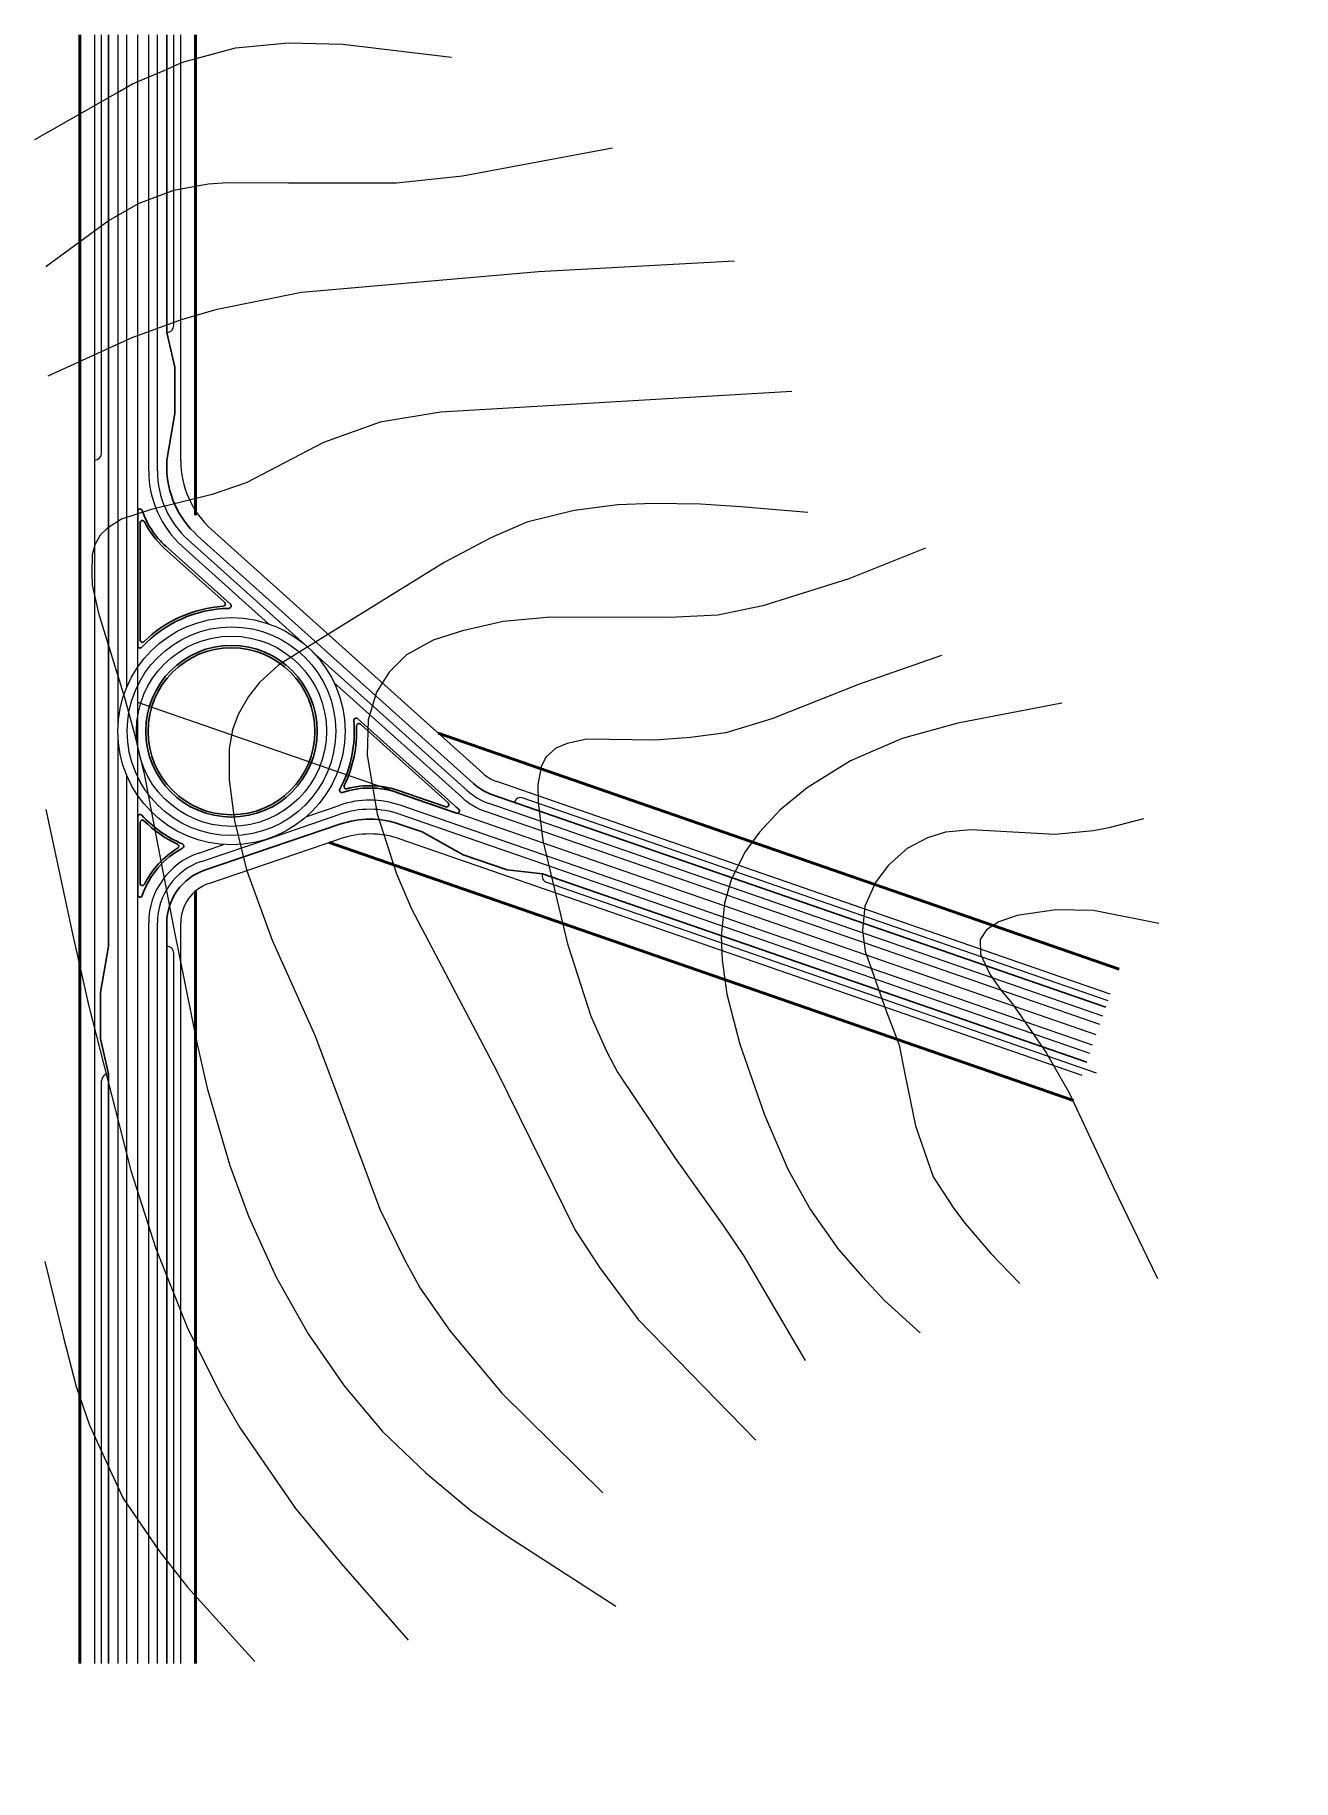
# Model space of a CAD drawing. Header units: millimetres. Extents: x -492806 to 8131902, y -181351 to 2373952.
# Drawn here: x -492806 to 50000, y -50000 to 702405 of the extents above; entities that cross this region are included whole.
import ezdxf

# ---------------------------------------------------------------- set-up
doc = ezdxf.new("R2010")
doc.units = ezdxf.units.MM
doc.header["$LTSCALE"] = 50
for name, color, linetype, lineweight in [('cherwona', 7, 'Continuous', 50), ('dorogi', 7, 'Continuous', 30), ('osi', 13, 'Continuous', 15), ('rel', 82, 'Continuous', 15), ('smuga', 142, 'Continuous', 15), ('trotuar', 212, 'Continuous', 15)]:
    doc.layers.add(name, color=color, linetype=linetype, lineweight=lineweight)

msp = doc.modelspace()

# ---------------------------------------------------------------- linework, layer by layer
at = {"layer": 'cherwona'}
for p, q in [((-473447.224, 223.848), (-473447.224, 702405.41)), ((-423447.224, 495297.109), (-423447.224, 702405.41)), ((-25103.561, 299650.845), (-318880.317, 401421.158)), ((-44774.349, 242966.984), (-365864.125, 354199.089)), ((-423447.224, 223.848), (-423447.224, 333342.892))]:
    msp.add_line(p, q, dxfattribs=at)
at = {"layer": 'dorogi'}
for p, q in [((-460997.224, 309537.187), (-460997.224, 702405.41)), ((-435897.224, 702405.41), (-435897.224, 574117.55)), ((-435897.224, 574117.55), (-435897.224, 574117.55)), ((-432397.224, 559117.55), (-435897.224, 574117.55)), ((-432397.224, 559117.55), (-432397.224, 539117.55)), ((-432397.224, 539117.55), (-435897.224, 519117.55)), ((-466997.224, 519117.55), (-466997.224, 519117.55)), ((-435897.224, 519117.55), (-435897.224, 516255.231)), ((-448447.224, 439062.129), (-448447.224, 497026.231)), ((-447447.224, 441514.857), (-447447.224, 492017.842)), ((-436314.202, 481919.872), (-408467.446, 456920.177)), ((-422618.951, 486490.33), (-303611.981, 379650.674)), ((-436982.246, 481175.749), (-410958.105, 457812.326)), ((-353531.374, 407600.788), (-311995.923, 370311.936)), ((-352376.801, 405220.395), (-314555.567, 371266.016)), ((-335973.614, 376651.818), (-315550.945, 369576.986)), ((-336300.95, 375706.91), (-310968.248, 366931.141)), ((-30830.893, 283167.512), (-295435, 374831.819)), ((-285985.918, 371558.462), (-285985.918, 371558.462)), ((-448447.224, 365313.977), (-448447.224, 331628.506)), ((-447447.224, 362861.249), (-447447.224, 336636.894)), ((-419622.377, 342259.907), (-361189.094, 362125.751)), ((-330959.93, 360574.957), (-335220.422, 362050.879)), ((-325771.343, 358777.523), (-335220.415, 362050.876)), ((-308018.853, 348923.631), (-289120.69, 342376.919)), ((-289120.69, 342376.919), (-273801.393, 340774.063)), ((-39047.017, 259450.317), (-273801.393, 340774.063)), ((-435897.224, 223.848), (-435897.224, 319537.187)), ((-464497.224, 289537.187), (-460997.224, 309537.187)), ((-435897.224, 309537.187), (-435897.224, 309537.187)), ((-464497.224, 289537.187), (-464497.224, 269537.187)), ((-464497.224, 269537.187), (-460997.224, 254537.187)), ((-460997.224, 223.848), (-460997.224, 254537.187)), ((-460997.224, 254537.187), (-460997.224, 254537.187))]:
    msp.add_line(p, q, dxfattribs=at)
msp.add_lwpolyline([(-325771.341, 358777.522), (-308018.853, 348923.631)], dxfattribs=at)
for radius in [37000, 36000]:
    msp.add_circle((-407997.224, 402188.053), radius, dxfattribs=at)
for centre, radius, start, end in [((-395897.224, 516255.231), 40000, 180, 228.083784988), ((-447447.224, 497026.231), 1000, 18.784272895, 180), ((-411897.224, 509117.55), 36550, 198.784272895, 228.083784989), ((-446447.224, 492017.842), 1000, 26.332023488, 180), ((-411897.224, 509117.55), 37550, 206.332023488, 228.083784989), ((-407997.224, 402188.053), 53000, 91.207825772, 136.932988473), ((-407997.224, 402188.053), 54000, 93.783148585, 134.354112939), ((-411626.148, 457068.203), 1000, 273.783148585, 48.083784988), ((-409135.489, 456176.055), 1000, 271.207825772, 48.083784988), ((-447447.224, 439062.129), 1000, 180, 316.932988473), ((-446447.224, 441514.857), 1000, 180, 314.354112939), ((-407997.224, 402188.053), 53000, 331.848618173, 4.959744204), ((-354199.417, 406856.666), 1000, 48.083784988, 184.959744204), ((-407997.224, 402188.053), 54000, 334.322940338, 2.38442139), ((-353044.845, 404476.272), 1000, 48.083784988, 182.38442139), ((-360385.202, 376710.703), 1000, 151.848618173, 288.830722786), ((-348265.066, 341170.518), 36550, 70.892861927, 108.830722786), ((-358428.443, 378356.648), 1000, 154.322940338, 285.286240463), ((-348265.066, 341170.518), 37550, 70.892861927, 105.286240463), ((-287578.945, 397509.614), 24000, 228.083784989, 250.892861927), ((-315223.61, 370521.894), 1000, 250.892861927, 48.083784988), ((-287578.945, 397509.614), 36550, 228.083784989, 232.108589033), ((-447447.224, 365313.977), 1000, 43.067011527, 180), ((-446447.224, 362861.249), 1000, 45.645887061, 180), ((-407997.224, 402188.053), 53000, 223.067011527, 246.472438525), ((-407997.224, 402188.053), 54000, 225.645887061, 244.413141585), ((-348313.84, 324254.551), 40000, 70.892861927, 108.776739658), ((-310640.912, 367876.049), 1000, 250.892861927, 52.108589033), ((-411897.224, 319537.187), 36550, 118.047727281, 161.215727105), ((-411897.224, 319537.187), 37550, 120.997609177, 153.667976512), ((-431750.563, 352581.814), 1000, 300.997609177, 64.413141585), ((-429553.493, 352677.173), 1000, 298.047727281, 66.472438525), ((-411897.224, 319537.187), 24000, 108.776739659, 180), ((-447447.224, 331628.506), 1000, 180, 341.215727105), ((-446447.224, 336636.894), 1000, 180, 333.667976512), ((0, 0), 50000, 0, 0), ((0, 0), 8000, 0, 0), ((0, 0), 8000, 0, 0)]:
    msp.add_arc(centre, radius, start, end, dxfattribs=at)
at = {"layer": 'osi'}
for p, q in [((-448447.224, 223.848), (-448447.224, 702405.41)), ((-34938.955, 271308.915), (-448447.224, 414556.687))]:
    msp.add_line(p, q, dxfattribs=at)
at = {"layer": 'rel'}
for points in [[(-492806.02, 657253.448), (-457125.012, 677621.582), (-450626.927, 681330.172), (-435975.532, 687538.107), (-431433.123, 689668.269), (-428553.674, 690798.652), (-414793.213, 694473.42), (-406249.219, 696764.71), (-383499.293, 699011.924), (-359963.376, 698480.489), (-313064.872, 692860.062)], [(-488011.253, 602573.062), (-461157.371, 622255.018), (-447787.468, 629842.934), (-432830.032, 635485.751), (-418028.78, 638161.12), (-409521.298, 638786.358), (-383459.868, 638680.739), (-336786.506, 638614.11), (-308285.452, 641583.692), (-243639.77, 653649.694)], [(-487128.868, 555476.102), (-450843.873, 571899.123), (-429530.963, 579705.39), (-414167.151, 584151.55), (-377799.06, 591466.059), (-275533.681, 600417.124), (-190917.358, 605002.867)], [(-166310.058, 548651.648), (-317806.869, 539822.706), (-343824.023, 535447.343), (-368226.012, 526737.91), (-401726.311, 509244.561), (-416304.808, 504288.64), (-443103.925, 497720.205), (-455408.513, 493580.882), (-461290.239, 489847.878), (-464621.173, 486724.356), (-466948.771, 482534.233), (-468159.507, 478318.567), (-468277.09, 470361.915), (-468149.977, 465287.519), (-465360.336, 453050.434), (-454112.475, 416675.155), (-449988.909, 401574.808), (-445563.072, 383170.045), (-441699.284, 362690.915), (-433056.312, 317706.777), (-422807.611, 267249.535), (-418435.596, 248356.913), (-408673.627, 214933.907), (-400713.947, 193082.345), (-388785.432, 166827.159), (-374839.411, 142465.337), (-359309.736, 120032.797), (-342817.193, 100253.609), (-324208.284, 82404.012), (-304543.511, 66158.845), (-289174.015, 55339.538), (-242152.472, 24968.085)], [(-159328.993, 496554.745), (-188224.081, 498934.878), (-205715.894, 500159.908), (-226001.21, 500418.019), (-241375.604, 499807.459), (-260157.442, 497365.945), (-280569.714, 492327.097), (-296141.436, 485550.773), (-316217.994, 474933.634), (-387626.1, 430759.754), (-395911.714, 423256.455), (-400638.214, 417176.886), (-405078.261, 409452.256), (-407520.521, 402828.511), (-408952.796, 394817.784), (-409049.905, 381284.128), (-406736.368, 363603.321), (-401445.118, 342378.359), (-390485.633, 312059.176), (-372086.918, 271124.49), (-362855.339, 246663.859), (-343999.943, 196199.685), (-333250.244, 174164.913), (-326607.225, 162032.819), (-313708.825, 143615.646), (-291248.296, 116635.972), (-247844.83, 73892.894)], [(-108646.429, 481090.478), (-141724.582, 467838.293), (-178718.146, 456226.238), (-198186.863, 452256.334), (-219061.799, 451200.691), (-270227.719, 451320.485), (-290746.145, 449454.263), (-308318.087, 445495.609), (-321001.59, 441404.998), (-332515.533, 435145.335), (-339914.247, 427623.891), (-345463.281, 419046.806), (-348976.8, 407119.715), (-349473.62, 391902.913), (-345080.307, 366641.896), (-336804.585, 340703.864), (-330371.18, 325586.992), (-293506.354, 255571.538), (-259716.328, 187033.964), (-249136.049, 170803.536), (-232569.108, 148591.858), (-181744.476, 96494.75)], [(-101618.27, 434890.959), (-137486, 422361.721), (-174889.174, 407525.685), (-194687.797, 401576.4), (-209945.62, 399459.899), (-225426.701, 398276.882), (-254638.805, 398768.661), (-263129.023, 396939.723), (-268026.796, 394871.341), (-272410.634, 390991.772), (-274409.44, 386814.659), (-275796.732, 379166.365), (-275704.121, 371452.054), (-273651.358, 355145.516), (-263005.113, 310467.882), (-252941.681, 279303.184), (-246144.48, 264298.595), (-241517.618, 255193.928), (-216527.83, 218135.052), (-195910.426, 189145.354), (-187136.478, 176102.105), (-160465.927, 130897.358)], [(-49755.187, 414312.086), (-94669.925, 405726.624), (-118721.778, 399107.752), (-141001.112, 389381.21), (-159652.209, 377728.08), (-171366.243, 368189.018), (-180259.973, 358639.238), (-186482.799, 350017.628), (-192373.608, 338067.956), (-195360.498, 328134.625), (-196784.42, 313639.189), (-196250.027, 303481.117), (-194251.785, 288780.822), (-188669.521, 267227.831), (-178011.288, 236843.893), (-167951.538, 213330.21), (-158175.187, 195916.517), (-146086.948, 178745.618), (-135877.578, 167088.228), (-126261.407, 156832.911), (-110940.725, 142833.585)], [(-488098.408, 368451.722), (-476597.842, 314791.604), (-469737.556, 284288.234), (-451391.627, 212753.606), (-440618.488, 179251.852), (-426887.01, 144595.733), (-412277.379, 115629.623), (-404561.94, 102212.152), (-380377.187, 67030.794), (-360708.552, 43377.668), (-331807.701, 10303.384)], [(-14573.079, 364486.929), (-29558.604, 360493.082), (-36068.833, 359279.053), (-52863.145, 357730.742), (-88989.609, 359726.422), (-99970.478, 358643.213), (-107737.447, 356259.731), (-116441.574, 351683.741), (-124738.853, 344356.27), (-130140.597, 337052.622), (-134750.684, 326750.465), (-135782.407, 316356.414), (-134563.954, 307338.893), (-125434.791, 281253.982), (-121827.955, 271940.7), (-120007.682, 266911.642), (-117541.038, 254484.624), (-112896.214, 232007.37), (-105291.497, 210032.377), (-96315.707, 196391.365), (-91411.56, 189977.277), (-80348.192, 176971.024), (-67865.792, 164064.611)], [(-7933.711, 319365.422), (-36048.563, 324887.191), (-52312.196, 325221.034), (-69085.446, 322785.011), (-77003.041, 320077.008), (-82277.302, 316565.216), (-84964.652, 312385.206), (-84913.405, 306056.704), (-80847.564, 297400.538), (-75882.662, 290349.877), (-71154.373, 284790.886), (-56371.145, 263460.523), (-46666.516, 246239.987), (-27563.895, 205839.932), (-8575.371, 166278.753)], [(-488554.21, 173650.628), (-480427.104, 140842.747), (-474950.373, 119726.814), (-469245.799, 103047.195), (-454848.505, 71711.737), (-439310.673, 48986.357), (-426948.212, 33212.028), (-397874.707, 1194.631)]]:
    msp.add_lwpolyline(points, dxfattribs=at)
at = {"layer": 'smuga'}
for p, q in [((-456947.224, 404401.082), (-456947.224, 702405.41)), ((-453197.224, 421107.884), (-453197.224, 702405.41)), ((-443697.224, 514448.505), (-443697.224, 702405.41)), ((-439947.224, 514448.505), (-439947.224, 702405.41)), ((-429174.113, 481893.145), (-391969.982, 448492.777)), ((-426668.951, 484683.605), (-377489.397, 440532.185)), ((-373152.69, 436638.864), (-306317.556, 376636.977)), ((-363682.428, 423097.352), (-308822.718, 373846.518)), ((-456947.224, 223.848), (-456947.224, 399975.023)), ((-453197.224, 223.848), (-453197.224, 383268.222)), ((-375529.162, 365488.94), (-361165.317, 370372.285)), ((-36493.799, 266820.601), (-335196.638, 370297.41)), ((-32156.602, 279340.634), (-296760.712, 371004.942)), ((-391991.742, 355875.803), (-361221.903, 366385.973)), ((-37721.308, 263277.195), (-335198.982, 366329.582)), ((-33384.111, 275797.228), (-297988.222, 367461.537)), ((-420925.997, 346094.366), (-391991.742, 355875.803)), ((-422133.052, 349644.791), (-411369.24, 353304.216)), ((-443697.224, 223.848), (-443697.224, 319537.187)), ((-439947.224, 223.848), (-439947.224, 319537.187))]:
    msp.add_line(p, q, dxfattribs=at)
for radius in [49000, 45000, 41000]:
    msp.add_circle((-407997.224, 402188.053), radius, dxfattribs=at)
for centre, radius, start, end in [((-399947.224, 514448.505), 43750, 180, 228.083784988), ((-399947.224, 514448.505), 40000, 180, 228.083784988), ((-287578.945, 397509.614), 28050, 228.083784989, 250.892861927), ((-348290.063, 332501.085), 40000, 70.892861927, 108.776739658), ((-287578.945, 397509.614), 31800, 228.083784989, 250.892861927), ((-348292.407, 328533.257), 40000, 70.892861927, 108.858822256), ((-411897.224, 319537.187), 31800, 108.776739659, 180), ((-411897.224, 319537.187), 28050, 108.776739659, 180)]:
    msp.add_arc(centre, radius, start, end, dxfattribs=at)
at = {"layer": 'trotuar'}
for p, q in [((-466997.224, 223.848), (-466997.224, 702405.41)), ((-463997.224, 522117.55), (-463997.224, 702405.41)), ((-432897.224, 577117.55), (-432897.224, 702405.41)), ((-429897.224, 518931.861), (-429897.224, 702405.41)), ((-416618.951, 489166.961), (-299603.722, 384115.409)), ((-28866.879, 288836.961), (-293470.988, 380501.268)), ((-29848.886, 286002.236), (-282169.187, 373411.18)), ((-417691.089, 336579.227), (-361207.384, 355782.264)), ((-41011.031, 253780.869), (-335238.705, 355707.389)), ((-34840.434, 254818.159), (-271948.676, 336957.332)), ((-429897.224, 223.848), (-429897.224, 319537.187)), ((-432897.224, 223.848), (-432897.224, 306537.187)), ((-463997.224, 223.848), (-463997.224, 251537.187))]:
    msp.add_line(p, q, dxfattribs=at)
for centre, radius, start, end in [((-435897.224, 577117.55), 3000, 270, 0), ((-466997.224, 522117.55), 3000, 270, 0), ((-389897.224, 518931.861), 40000, 180, 228.083784988), ((-287578.945, 397509.614), 18000, 228.083784989, 250.892861927), ((-283151.194, 370576.455), 3000, 70.892861927, 160.892861927), ((-348332.13, 317911.063), 40000, 70.892861927, 108.776739658), ((-270966.669, 339792.056), 3000, 160.892861927, 250.892861927), ((-411897.224, 319537.187), 18000, 108.776739659, 180), ((-435897.224, 306537.187), 3000, 0, 90), ((-460997.224, 251537.187), 3000, 90, 180)]:
    msp.add_arc(centre, radius, start, end, dxfattribs=at)

doc.saveas('drawing.dxf')
